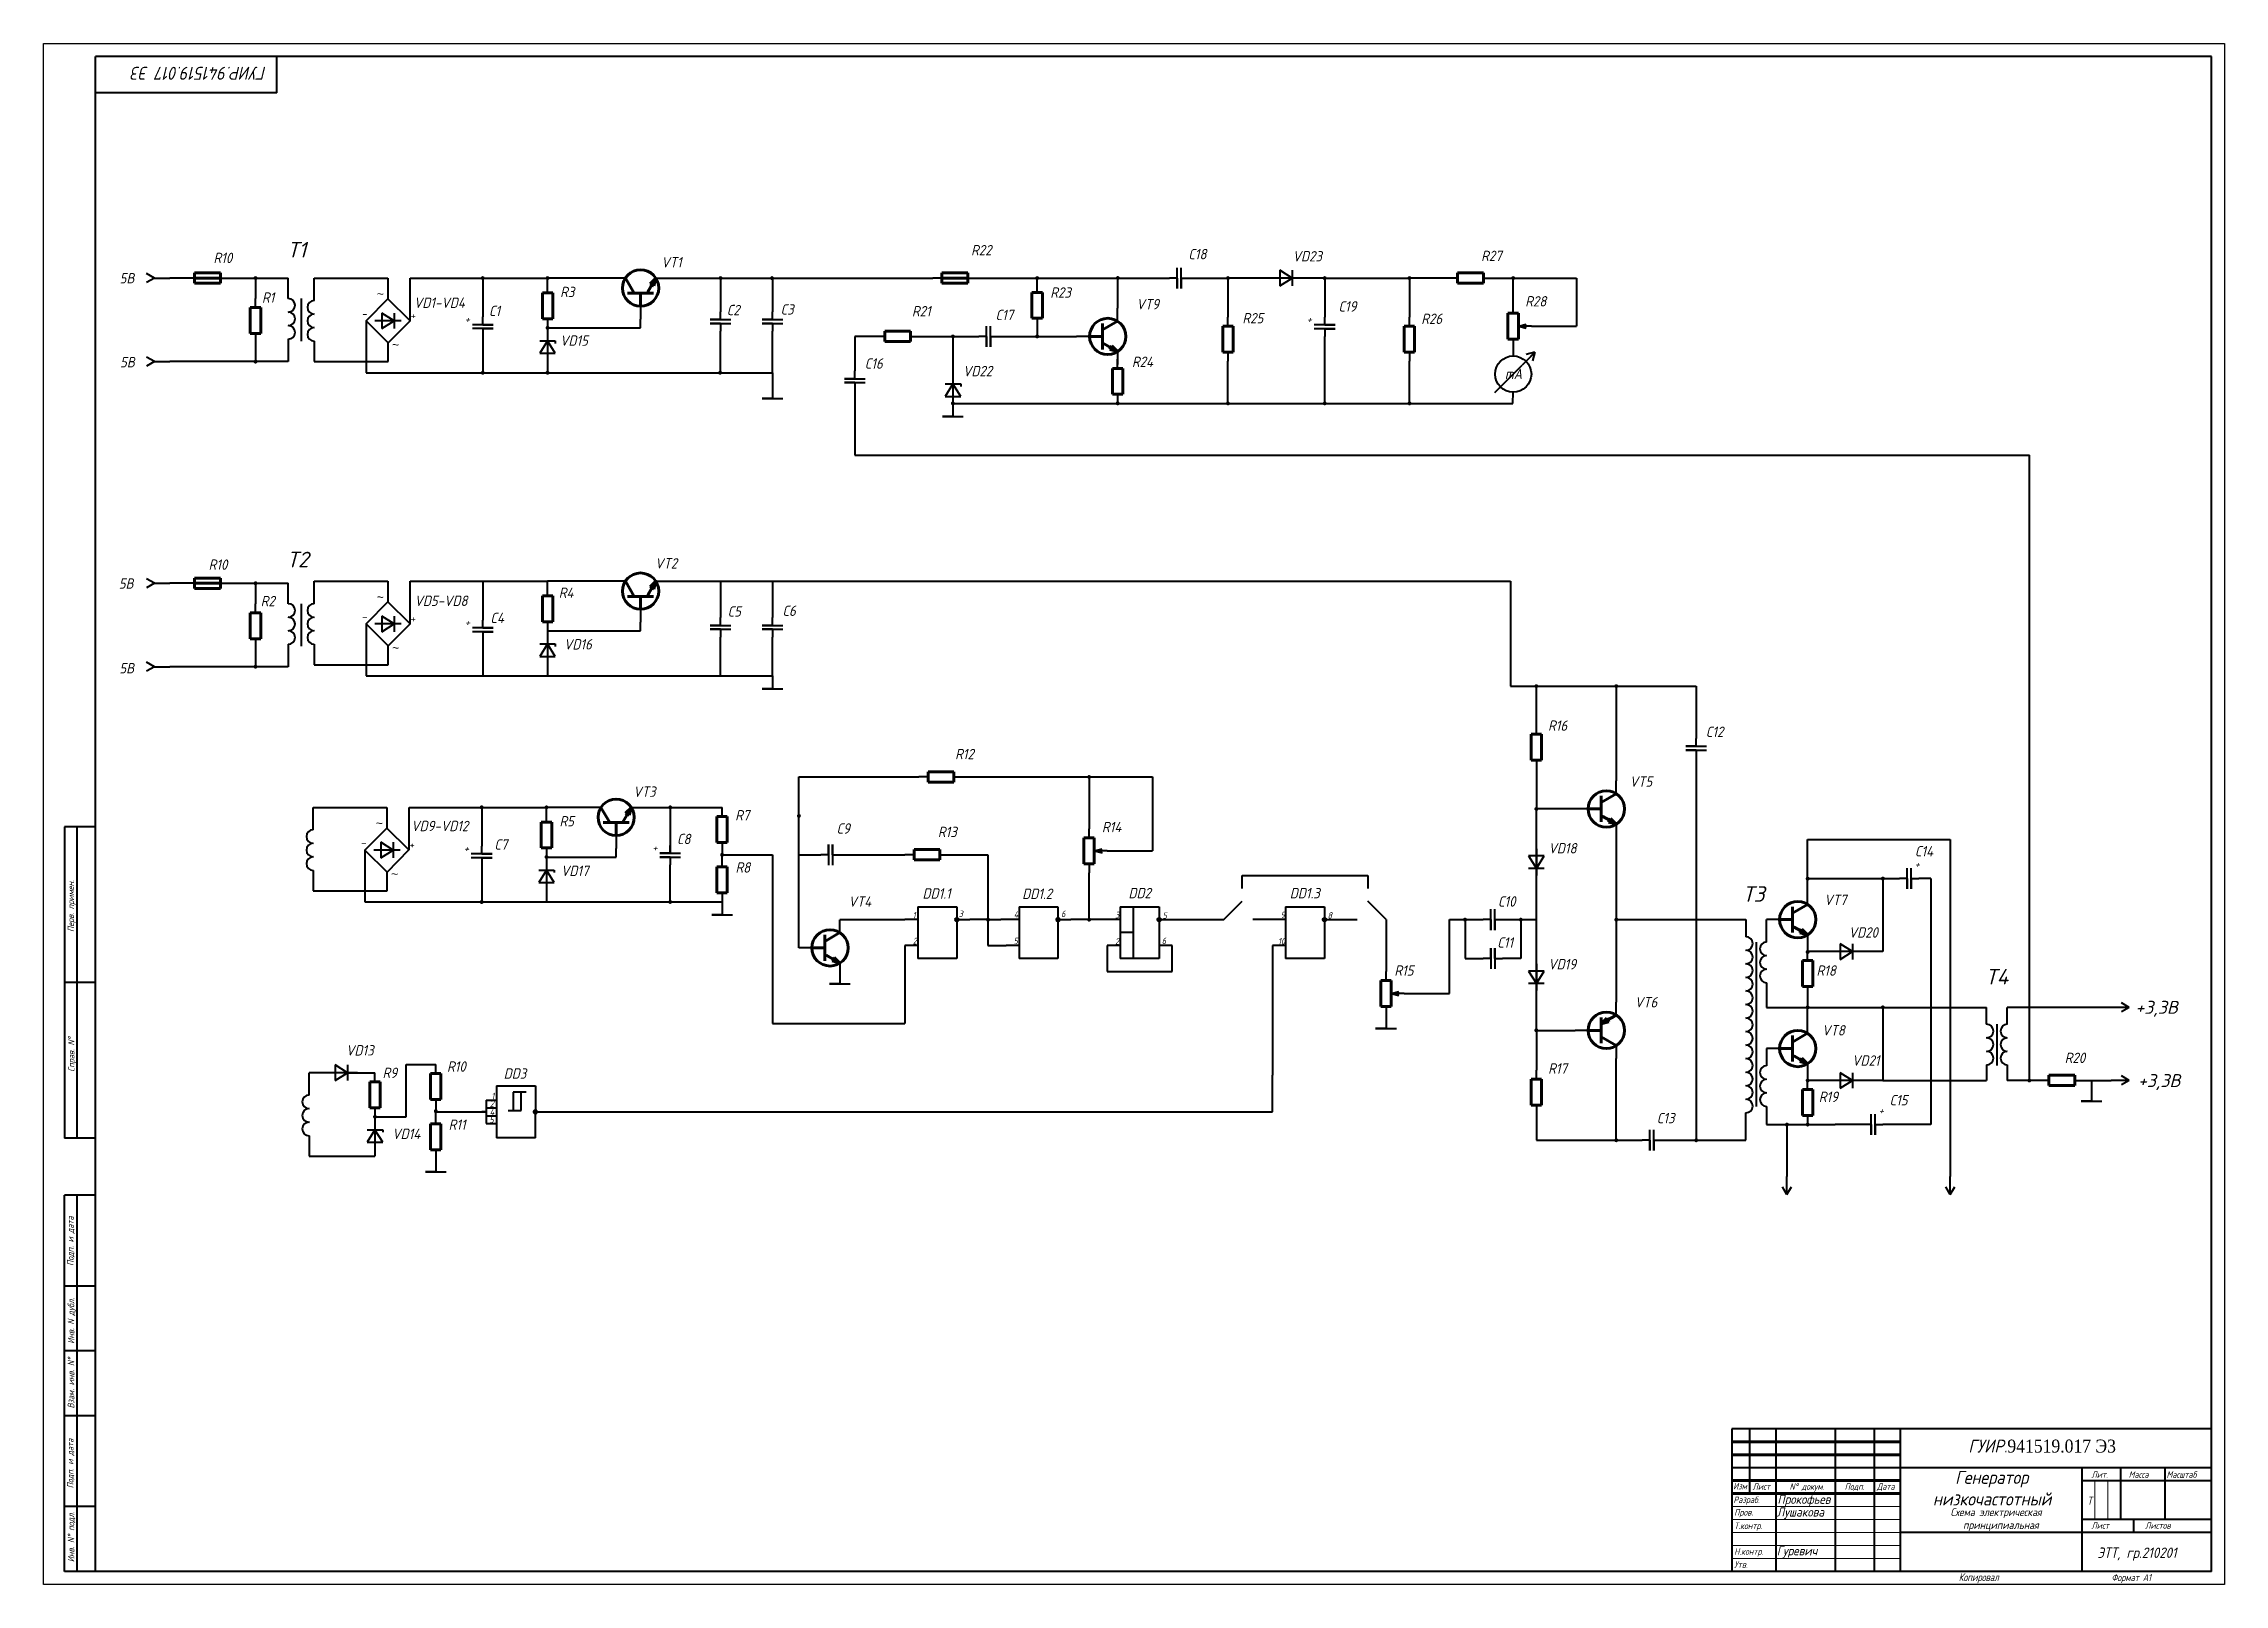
# Model space of a CAD drawing. Header units: millimetres. Extents: x 855 to 1696, y -600 to -6.
import ezdxf

# ---------------------------------------------------------------- set-up
doc = ezdxf.new("R2010")
doc.units = ezdxf.units.MM
doc.header["$LTSCALE"] = 0.5
doc.layers.get('0').update_dxf_attribs({"lineweight": 60})
doc.layers.get('Defpoints').update_dxf_attribs({"color": 5})
doc.layers.add('4-текст', color=7, linetype='Continuous', true_color=0x00ad00)
doc.layers.add('KONTUR', color=7, linetype='Continuous')
for name, color, linetype, lineweight in [('Основная', 7, 'Continuous', 40), ('текст', 7, 'Continuous', 30), ('тонкая', 7, 'Continuous', 20)]:
    doc.layers.add(name, color=color, linetype=linetype, lineweight=lineweight)
doc.styles.add('RUS', font='TXT.SHX', dxfattribs={"height": 3})
doc.styles.get("Standard").update_dxf_attribs({"font": 'isocpeui.ttf', "width": 0.9})
doc.styles.add('стиль1', font='romans.shx', dxfattribs={"width": 0.75, "oblique": 15, "height": 3.5})

msp = doc.modelspace()

# ---------------------------------------------------------------- texts
at = {"layer": '4-текст', "width": 0.9}
msp.add_text('ГУИР.941519.017 Э3', height=5, rotation=180, dxfattribs=at).set_placement((940.85, -15.21))
at = {"layer": '4-текст'}
for s, p in [('Т1', (948.91, -88.75)), ('Т2', (948.72, -208.17)), ('Т3', (1510.11, -337.13)), ('Т4', (1603.8, -369))]:
    msp.add_text(s, height=6, dxfattribs=at).set_placement(p)
at = {"layer": '4-текст', "lineweight": -3, "width": 0.9}
for s, p in [('Лушакова', (1523.3, -574.13)), ('Прокофьев', (1523.53, -569.24)), ('Гуревич', (1523.28, -589.09))]:
    msp.add_text(s, height=3.5, dxfattribs=at).set_placement(p)
at = {"layer": '4-текст', "width": 0.9}
msp.add_text('ЭТТ, гр.210201', height=4, dxfattribs=at).set_placement((1646.9, -590.08))
at = {"layer": '4-текст', "attachment_point": 1}
for s, insert, char_height, width in [('\\pi4.55046;R22{\\L }', (1208, -83.91), 4, 17.25), ('\\pi4.98819;R10{\\L }', (915.4, -86.89), 4, 17.25), ('\\pi4.90637;VT1', (1088.17, -88.59), 4, 17.25), ('\\pi5.19546;С18{\\L }', (1291.24, -85.43), 4, 17.25), ('\\pi3.31092;VD23', (1333.23, -86.27), 4, 17.25), ('\\pi4.47001;R27{\\L }', (1404.78, -86.12), 4, 17.25), ('\\pi5.94955;5В{\\L }', (878.23, -94.74), 4, 17.25), ('\\pi5.85682;R3{\\L }', (1048.22, -100.03), 4, 17.25), ('\\pi4.55182;R23{\\L }', (1238.54, -100.24), 4, 17.25), ('\\pi6.14728;R1{\\L }', (932.94, -102.19), 4, 17.25), ('\\pi-0.71999;VD1-VD4{\\L }', (998.4, -104.17), 4, 17.25), ('\\pi6.41864;С1{\\L }', (1020.31, -107.34), 4, 17.25), ('\\pi6.12682;С2{\\L }', (1112.32, -106.99), 4, 17.25), ('\\pi6.12819;С3{\\L }', (1133.08, -106.75), 4, 17.25), ('\\pi4.84228;R21', (1184.91, -107.44), 4, 17.25), ('\\pi5.11501;С17{\\L }', (1216.98, -108.9), 4, 17.25), ('\\pi4.61728;VT9', (1271.69, -104.76), 4, 17.25), ('\\pi5.19819;С19', (1349.14, -105.61), 4, 17.25), ('\\pi4.55046;R28', (1421.69, -103.63), 4, 17.25), ('\\pi4.56273;R25{\\L }', (1312.62, -110.14), 4, 17.25), ('\\pi4.65682;R26', (1381.52, -110.36), 4, 17.25), ('\\pi3.69546;VD15{\\L }', (1050.34, -118.79), 4, 17.25), ('\\pi5.94955;5В{\\L }', (878.42, -127.1), 4, 17.25), ('\\pi5.30182;С16{\\L }', (1166.35, -127.62), 4, 17.25), ('\\pi3.30955;VD22', (1206.12, -130.53), 4, 17.25), ('\\pi4.06411;R24', (1270.54, -126.95), 4, 16.1382), ('\\pi5.64819;mA', (1412.77, -131.61), 4, 17.25), ('\\pi4.98819;R10{\\L }', (913.52, -205.15), 4, 17.25), ('\\pi4.61455;VT2', (1086.06, -204.66), 4, 17.25), ('\\pi5.94955;5В{\\L }', (877.92, -212.46), 4, 17.25), ('\\pi5.92501;R4', (1047.62, -215.98), 4, 17.25), ('\\pi5.85546;R2{\\L }', (932.75, -219.2), 4, 17.25), ('\\pi-1.16318;VD5-VD8{\\L }', (999.07, -219.08), 4, 17.25), ('\\pi6.19637;С4{\\L }', (1021.09, -225.69), 4, 17.25), ('\\pi6.1391;С5', (1112.63, -223.19), 4, 17.25), ('\\pi6.23319;С6{\\L }', (1133.7, -222.92), 4, 17.25), ('\\pi3.78955;VD16', (1051.76, -235.87), 4, 17.25), ('\\pi5.94955;5В{\\L }', (878.14, -245.1), 4, 17.25), ('\\pi5.03046;R16{\\L }', (1430.02, -267.22), 4, 17.25), ('\\pi5.19546;С12{\\L }', (1490.81, -269.59), 4, 17.25), ('\\pi4.9241;R12', (1201.48, -278.17), 4, 17.25), ('\\pi4.61592;VT3', (1077.66, -292.68), 4, 17.25), ('\\pi4.62682;VT5', (1461.9, -288.79), 4, 17.25), ('\\pi5.77501;R7{\\L }', (1115.8, -301.79), 4, 17.25), ('\\pi-2.09454;VD9-VD12{\\L }', (998.71, -305.91), 4, 17.25), ('\\pi5.86773;R5{\\L }', (1047.94, -304.09), 4, 17.25), ('\\pi6.12682;С8{\\L }', (1093.11, -310.92), 4, 17.25), ('\\pi6.12955;С9{\\L }', (1154.65, -306.89), 4, 17.25), ('\\pi4.92546;R13', (1194.82, -308.2), 4, 17.25), ('\\pi4.99364;R14{\\L }', (1258.03, -306.31), 4, 17.25), ('\\pi6.04637;С7{\\L }', (1022.77, -313.04), 4, 17.25), ('\\pi3.68319;VD18', (1431.52, -314.5), 4, 17.25), ('\\pi5.26501;С14{\\L }', (1571.37, -315.65), 4, 17.25), ('\\pi3.60273;VD17', (1050.78, -323.2), 4, 17.25), ('\\pi5.85546;R8{\\L }', (1115.85, -321.89), 4, 17.25), ('\\pi4.6841;VT4', (1160.57, -335.07), 4, 17.25), ('\\pi3.15273;DD1.1{\\L }', (1190.67, -331.93), 4, 17.25), ('\\pi2.86092;DD1.2{\\L }', (1229.41, -332.04), 4, 17.25), ('\\pi4.35137;DD2{\\L }', (1268.9, -331.76), 4, 17.25), ('\\pi2.86228;DD1.3{\\L }', (1332.6, -331.81), 4, 17.25), ('\\pi5.25955;С10{\\L }', (1410.58, -335), 4, 17.25), ('\\pi4.5341;VT7', (1537.02, -334.38), 4, 17.25), ('1', (1190.02, -341.05), 2.5, 1.6388), ('3', (1207.78, -340.51), 2.5, 1.6388), ('4', (1229.04, -340.79), 2.5, 1.6388), ('6', (1247.28, -340.51), 2.5, 1.6388), ('3', (1268.1, -340.98), 2.5, 1.6388), ('5', (1286.39, -341.15), 2.5, 1.6388), ('9', (1331.92, -340.9), 2.5, 1.6388), ('8', (1350.06, -341.11), 2.5, 1.6388), ('2', (1190.07, -350.99), 2.5, 1.6388), ('5', (1228.93, -350.95), 2.5, 1.6388), ('2', (1268.04, -351.16), 2.5, 1.6388), ('6', (1286.09, -350.91), 2.5, 1.6388), ('10', (1330.92, -351.11), 2.5, 1.6388), ('\\pi5.48728;С11{\\L }', (1410.08, -350.85), 4, 17.25), ('\\pi3.37364;VD20', (1547.62, -346.97), 4, 17.25), ('\\pi4.93637;R15{\\L }', (1370.85, -361.62), 4, 17.25), ('\\pi3.68592;VD19', (1431.42, -359.2), 4, 17.25), ('\\pi4.9241;R18{\\L }', (1533.65, -361.65), 4, 17.25), ('\\pi4.72092;VT6', (1463.77, -373.87), 4, 17.25), ('\\pi4.61455;VT8', (1536.1, -384.69), 4, 17.25), ('\\pi3.68455;VD13', (967.81, -392.4), 4, 17.25), ('\\pi5.85819;R9{\\L }', (979.74, -401.08), 4, 17.25), ('\\pi4.98819;R10{\\L }', (1005.46, -398.65), 4, 17.25), ('\\pi4.35273;DD3{\\L }', (1027.95, -401.35), 4, 17.25), ('\\pi4.84364;R17{\\L }', (1430.26, -399.39), 4, 17.25), ('\\pi3.60137;VD21', (1548.69, -396.34), 4, 17.25), ('\\pi4.61455;R20{\\L }', (1629.68, -395.3), 4, 17.25), ('1', (1027.55, -410.76), 2.5, 1.6388), ('\\pi4.92682;R19{\\L }', (1534.55, -410.32), 4, 17.25), ('\\pi5.20773;С15{\\L }', (1561.66, -411.61), 4, 17.25), ('5', (1026.78, -419.87), 2.5, 1.6388), ('2', (1026.96, -413.75), 2.5, 1.6388), ('4', (1026.92, -416.92), 2.5, 1.6388), ('\\pi5.19682;С13{\\L }', (1471.9, -418.51), 4, 17.25), ('\\pi3.75273;VD14', (985.55, -424.6), 4, 17.25), ('\\pi5.21592;R11{\\L }', (1005.85, -421.06), 4, 17.25), ('ГУИР.{\\fTimes New Roman|b0|i0|c204|p18;941519.017 Э3\\P} ', (1597.13, -544.47), 5, 76.3777), ('\\pi-13.81761;Генератор \\P\\pi-22.39659;низкочастотный\\P\\pi1.375;^I', (1605.87, -556.54), 5, 2.75), ('\\pi6.3973;Схема электрическая \\P\\pi11.22559;принципиальная', (1583.88, -570.92), 3, 50.5578), ('\\pi24.44434;Т', (1618.56, -566.51), 3, 50.5578)]:
    msp.add_mtext(s, dxfattribs=dict(at, insert=insert, char_height=char_height, width=width))
at = {"layer": 'Defpoints', "style": 'стиль1', "oblique": 15, "width": 0.75}
msp.add_text('Формат А1', height=2.75, dxfattribs=at).set_placement((1652.34, -599.04))
at = {"layer": 'Основная', "ltscale": 0.35, "char_height": 3, "width": 11.4715, "attachment_point": 1, "style": 'RUS'}
for s, insert in [(' {\\fArial|b0|i0|c204|p34;\\H1.083x;\\C256;~}', (980.83, -101.12)), (' -', (975.1, -108.9)), (' +', (993.78, -109.56)), (' {\\fArial|b0|i0|c204|p34;\\H1.083x;\\C256;~}', (986.73, -120.71)), (' {\\fArial|b0|i0|c204|p34;\\H1.083x;\\C256;~}', (980.83, -217.99)), (' -', (975.1, -225.77)), (' +', (993.78, -226.42)), (' {\\fArial|b0|i0|c204|p34;\\H1.083x;\\C256;~}', (986.73, -237.57)), (' {\\fArial|b0|i0|c204|p34;\\H1.083x;\\C256;~}', (980.42, -305.17)), (' -', (974.69, -312.94)), (' +', (993.37, -313.6)), (' {\\fArial|b0|i0|c204|p34;\\H1.083x;\\C256;~}', (986.33, -324.75))]:
    msp.add_mtext(s, dxfattribs=dict(at, insert=insert))
at = {"layer": 'текст'}
for p in [(1019.93, -111.63), (1344.65, -111.65), (1019.95, -228.49), (1019.55, -315.67), (1092.26, -315.42)]:
    msp.add_text('+', height=3, rotation=180, dxfattribs=at).set_placement(p)
for s, height, p in [('+', 3, (1576.39, -324.13)), ('+3,3В', 5, (1661.56, -380.32)), ('+3,3В', 5, (1662.55, -408.56)), ('+', 3, (1562.52, -419.08))]:
    msp.add_text(s, height=height, dxfattribs=at).set_placement(p)
at = {"layer": 'текст', "style": 'стиль1', "oblique": 15, "width": 0.75}
for s, p in [('Перв. примен.', (866.63, -348.77)), ('Справ. N%%d', (866.79, -402.66)), ('Подп. и дата', (866.45, -477.52)), ('Инв. N дубл.', (866.7, -507.54)), ('Взам. инв. N%%d', (866.7, -532.47)), ('Подп. и дата', (866.4, -563.25)), ('Инв. N%%d подл.', (866.7, -591.72))]:
    msp.add_text(s, height=2.5, rotation=90, dxfattribs=at).set_placement(p)
for s, height, p in [('Изм', 2.5, (1506.43, -563.67)), ('Лист', 2.5, (1513.9, -563.82)), ('N%%d докум. ', 2.5, (1528.19, -563.82)), ('Подп.', 2.5, (1549.44, -563.82)), ('Дата', 2.5, (1561.89, -563.82)), ('Лит.', 2.5, (1644.6, -559.22)), ('Масса', 2.5, (1658.97, -559.22)), ('Масштаб', 2.5, (1673.57, -559.22)), ('Разраб.', 2.5, (1506.54, -568.93)), ('Пров.', 2.5, (1506.84, -573.76)), ('Т.контр.', 2.5, (1506.84, -578.95)), ('Лист', 2.5, (1644.6, -578.83)), ('Листов', 2.5, (1665.32, -578.83)), ('Н.контр.', 2.5, (1506.84, -588.87)), ('Утв.', 2.5, (1506.84, -593.89)), ('Копировал', 3, (1593.42, -599.04))]:
    msp.add_text(s, height=height, dxfattribs=at).set_placement(p)

# ---------------------------------------------------------------- blocks, each defined once
blk = doc.blocks.new('резистор')
for p, q in [((3.5, 2), (13.5, 2)), ((3.5, -2), (3.5, 2)), ((13.5, 2), (13.5, -2)), ((13.5, -2), (3.5, -2))]:
    blk.add_line(p, q)
at = {"layer": 'Основная'}
for p, q in [((3.5, 0), (0, 0)), ((13.5, 0), (17, 0))]:
    blk.add_line(p, q, dxfattribs=at)
blk = doc.blocks.new('стп ук. стрелка не закрашеная')
at = {"layer": 'Основная'}
for p, q in [((0, 0), (-0.8, 3)), ((0, 5), (0, 0)), ((0, 0), (0.8, 3)), ((0, 0), (0, 3))]:
    blk.add_line(p, q, dxfattribs=at)
blk = doc.blocks.new('стп переменый резистор')
for name, p in [('резистор', (0, 0)), ('стп ук. стрелка не закрашеная', (8.5, 2))]:
    blk.add_blockref(name, p)
blk = doc.blocks.new('стп земля')
at = {"layer": 'Основная'}
for p, q in [((0, 0), (0, -5)), ((0, -5), (-4, -5)), ((-4, -5), (4, -5))]:
    blk.add_line(p, q, dxfattribs=at)
blk = doc.blocks.new('земля (не гост)')
at = {"layer": 'Основная'}
for p, q in [((0, 0), (0, -3)), ((0, -3), (-4, -3)), ((-4, -3), (4, -3))]:
    blk.add_line(p, q, dxfattribs=at)
blk = doc.blocks.new('Конденсатор постоянный')
at = {"layer": 'Основная'}
for p, q in [((3, 0), (0, 0)), ((3, 0), (3, 4)), ((3, 4), (3, -4)), ((3, 0), (3, 0)), ((4.5, 0), (4.5, 4)), ((4.5, 4), (4.5, -4)), ((4.5, 0), (4.5, 0)), ((4.5, 0), (7.5, 0))]:
    blk.add_line(p, q, dxfattribs=at)
blk = doc.blocks.new('стрелка закрашеная 30 градусов')
blk.add_hatch(color=256).paths.add_polyline_path([(0, 0), (0.54, 2), (-0.54, 2)])
for p, q in [((0, 0), (-0.54, 2)), ((-0.54, 2), (0.54, 2)), ((0, 2), (0, 4)), ((0, 0), (0.54, 2))]:
    blk.add_line(p, q)
blk = doc.blocks.new('стп транзистор n-p-n')
for p, q in [((-2.5, 10), (-5.86, 15.82)), ((0, 10), (-5, 10)), ((-5, 10), (-2.5, 10)), ((0, 5), (0, 10)), ((0, 10), (5, 10)), ((2.5, 10), (5.86, 15.82)), ((5, 10), (2.5, 10))]:
    blk.add_line(p, q)
blk.add_circle((0, 12), 7)
at = {"layer": 'Основная'}
for p, q in [((-5.86, 15.82), (-10.86, 15.82)), ((5.86, 15.82), (10.86, 15.82)), ((0, 5), (0, 0))]:
    blk.add_line(p, q, dxfattribs=at)
at = {"xscale": 1.499999999999975, "yscale": 1.499999999999975, "zscale": 1.499999999999975, "rotation": 149.9999999999995}
blk.add_blockref('стрелка закрашеная 30 градусов', (5.86, 15.82), dxfattribs=at)
blk = doc.blocks.new('стп транзистрор p- n- p')
for p, q in [((-2.5, 10), (-5.86, 15.82)), ((0, 10), (-5, 10)), ((-5, 10), (-2.5, 10)), ((0, 5), (0, 10)), ((0, 10), (5, 10)), ((2.5, 10), (5.86, 15.82)), ((5, 10), (2.5, 10))]:
    blk.add_line(p, q)
blk.add_circle((0, 12), 7)
at = {"layer": 'Основная'}
for p, q in [((-5.86, 15.82), (-10.86, 15.82)), ((5.86, 15.82), (10.86, 15.82)), ((0, 5), (0, 0))]:
    blk.add_line(p, q, dxfattribs=at)
at = {"xscale": 1.5, "yscale": 1.5, "zscale": 1.5, "rotation": 30}
blk.add_blockref('стрелка закрашеная 30 градусов', (-2.5, 10), dxfattribs=at)
blk = doc.blocks.new('tochka')
at = {"color": 2, "linetype": 'Continuous', "const_width": 0.75}
blk.add_lwpolyline([(0.375, 0, 1), (-0.375, 0, 1)], format="xyb", close=True, dxfattribs=at)
blk = doc.blocks.new('A$C43927152')
for p, q in [((9.12, 2.5), (0.58, 2.5)), ((6.86, 2.5), (2.86, 5)), ((2.86, 5), (2.86, 0)), ((2.86, 0), (6.86, 2.5)), ((6.86, 5), (6.86, 0))]:
    blk.add_line(p, q)
blk = doc.blocks.new('A$C5548123D')
blk.add_lwpolyline([(7.05, 14.14), (0, 7.05), (7.09, 0), (14.14, 7.09)], close=True)
blk.add_blockref('A$C43927152', (2.22, 4.57))
blk = doc.blocks.new('стрелка малая (7-3)')
at = {"layer": 'Основная'}
for p, q in [((0, 0), (3, 1.73)), ((0, 0), (5, 0)), ((0, 0), (3, -1.73)), ((0, 0), (3, 0)), ((5, 0), (7, 0))]:
    blk.add_line(p, q, dxfattribs=at)
blk = doc.blocks.new('стп гнездо')
at = {"layer": 'Основная'}
for q in [(-9, 1.73), (-9, -1.73), (0, 0)]:
    blk.add_line((-6, 0), q, dxfattribs=at)

# ---------------------------------------------------------------- linework, layer by layer
for p, q in [((913.1, -96.68), (923.1, -96.68)), ((1201.24, -96.68), (1211.24, -96.68)), ((913.1, -214.32), (923.1, -214.32)), ((1570.88, -545.29), (1505.88, -545.29)), ((1570.88, -550.29), (1505.88, -550.29)), ((1570.88, -560.29), (1505.88, -560.29)), ((1570.88, -565.29), (1505.88, -565.29)), ((1640.88, -595.29), (1640.88, -595.29))]:
    msp.add_line(p, q)
for centre in [(1207.06, -344.02), (1246.06, -344.02), (1285.06, -344.02), (1348.82, -344.02), (1044.52, -418.1)]:
    msp.add_circle(centre, 0.5)
at = {"layer": 'KONTUR'}
for p, q in [((854.88, -600.29), (854.88, -6.29)), ((854.88, -6.29), (1695.88, -6.29)), ((1695.88, -6.29), (1695.88, -600.29)), ((1695.88, -600.29), (854.88, -600.29))]:
    msp.add_line(p, q, dxfattribs=at)
at = {"layer": 'Основная'}
for p, q in [((874.88, -555.29), (874.88, -11.29)), ((1690.88, -11.29), (874.88, -11.29)), ((944.88, -25.29), (944.88, -11.29)), ((1690.88, -595.29), (1690.88, -11.29)), ((944.88, -25.29), (874.88, -25.29)), ((909.6, -96.68), (903.6, -96.68)), ((926.6, -96.68), (936.6, -96.68)), ((936.6, -96.68), (936.6, -104.56)), ((936.6, -96.68), (949.22, -96.68)), ((949.22, -104.56), (949.22, -96.68)), ((949.22, -104.56), (949.22, -99.56)), ((959.22, -105.33), (959.22, -96.68)), ((959.22, -96.68), (987.69, -96.68)), ((987.69, -96.68), (987.69, -104.66)), ((996.19, -113.12), (996.19, -96.68)), ((996.19, -96.68), (1024.22, -96.68)), ((1024.22, -96.68), (1024.22, -111.66)), ((1024.22, -96.68), (1049.22, -96.68)), ((1074.22, -96.68), (1049.22, -96.68)), ((1049.22, -98.85), (1049.22, -96.68)), ((1095.95, -96.68), (1115.95, -96.68)), ((1115.95, -96.68), (1115.95, -109.68)), ((1115.95, -96.68), (1135.95, -96.68)), ((1135.95, -96.68), (1135.95, -109.68)), ((1135.95, -96.68), (1197.74, -96.68)), ((1214.74, -96.68), (1264.74, -96.68)), ((1238.04, -98.68), (1238.04, -96.68)), ((1264.74, -96.68), (1269.08, -96.68)), ((1269.08, -96.68), (1269.08, -108.32)), ((1269.08, -96.68), (1289.08, -96.68)), ((1296.58, -96.68), (1311.61, -96.68)), ((1311.61, -96.68), (1311.61, -111.68)), ((1331.61, -96.68), (1311.61, -96.68)), ((1331.61, -93.68), (1331.61, -99.68)), ((1336.41, -96.68), (1331.61, -93.68)), ((1331.61, -99.68), (1336.41, -96.68)), ((1348.92, -96.68), (1331.61, -96.68)), ((1336.41, -93.68), (1336.41, -99.68)), ((1348.92, -96.68), (1348.92, -111.68)), ((1348.92, -96.68), (1381.61, -96.68)), ((1381.61, -96.68), (1381.61, -111.68)), ((1396.61, -96.68), (1381.61, -96.68)), ((1413.61, -96.68), (1428.61, -96.68)), ((1421.61, -106.68), (1421.61, -96.68)), ((1428.61, -96.68), (1446.08, -96.68)), ((1446.08, -96.68), (1446.08, -115.18)), ((954.22, -104.56), (954.22, -120.99)), ((979.22, -113.16), (979.22, -133.16)), ((1049.22, -115.85), (1049.22, -133.16)), ((1049.22, -115.85), (1085.09, -115.85)), ((1085.09, -115.85), (1085.09, -112.51)), ((1115.95, -133.16), (1115.95, -117.18)), ((1135.95, -133.16), (1135.95, -117.18)), ((1238.04, -115.68), (1238.04, -119.18)), ((1428.61, -115.18), (1446.08, -115.18)), ((936.6, -121.56), (936.6, -128.87)), ((949.22, -120.22), (949.22, -128.87)), ((959.22, -120.99), (959.22, -128.87)), ((959.22, -120.99), (959.22, -125.99)), ((987.73, -128.87), (987.73, -121.63)), ((1024.22, -119.16), (1024.22, -133.16)), ((1049.22, -120.85), (1046.22, -125.65)), ((1046.22, -120.85), (1052.22, -120.85)), ((1046.22, -125.65), (1052.22, -125.65)), ((1052.22, -125.65), (1049.22, -120.85)), ((1052.22, -120.85), (1052.22, -121.85)), ((1167.74, -119.18), (1167.74, -132.48)), ((1175.74, -119.18), (1167.74, -119.18)), ((1192.74, -119.18), (1205.54, -119.18)), ((1205.54, -119.18), (1205.54, -132.48)), ((1205.54, -119.18), (1215.54, -119.18)), ((1223.04, -119.18), (1238.25, -119.18)), ((1238.25, -119.18), (1253.25, -119.18)), ((1348.92, -144.98), (1348.92, -119.18)), ((1421.61, -123.68), (1421.61, -126.68)), ((909.6, -128.87), (903.6, -128.87)), ((949.22, -128.87), (909.6, -128.87)), ((959.22, -128.87), (987.73, -128.87)), ((979.22, -133.16), (1024.22, -133.16)), ((1024.22, -133.16), (1115.95, -133.16)), ((1115.95, -133.16), (1135.95, -133.16)), ((1135.95, -133.16), (1135.95, -138.16)), ((1205.54, -132.48), (1205.54, -149.8)), ((1311.61, -144.98), (1311.61, -128.68)), ((1381.61, -144.98), (1381.61, -128.68)), ((1414.53, -140.75), (1425.07, -130.21)), ((1167.74, -139.98), (1167.74, -164.98)), ((1205.54, -137.48), (1202.54, -142.28)), ((1202.54, -137.48), (1208.54, -137.48)), ((1202.54, -142.28), (1208.54, -142.28)), ((1208.54, -142.28), (1205.54, -137.48)), ((1208.54, -137.48), (1208.54, -138.48)), ((1421.44, -144.98), (1421.55, -140.68)), ((1205.54, -144.98), (1226.63, -144.98)), ((1226.63, -144.98), (1269.08, -144.98)), ((1269.08, -144.98), (1311.61, -144.98)), ((1311.61, -144.98), (1348.92, -144.98)), ((1348.92, -144.98), (1381.61, -144.98)), ((1381.61, -144.98), (1421.44, -144.98)), ((1167.74, -164.98), (1612.74, -164.98)), ((1612.74, -164.98), (1620.67, -164.98)), ((1620.67, -406.02), (1620.67, -164.98)), ((909.6, -214.32), (903.6, -214.32)), ((926.6, -214.32), (936.6, -214.32)), ((936.6, -214.32), (936.6, -222.2)), ((936.6, -214.32), (949.22, -214.32)), ((949.22, -222.2), (949.22, -214.32)), ((949.22, -222.2), (949.22, -217.2)), ((959.22, -222.2), (959.22, -213.55)), ((959.22, -213.55), (987.69, -213.55)), ((987.69, -213.55), (987.69, -221.52)), ((996.19, -229.99), (996.19, -213.55)), ((996.19, -213.55), (1024.22, -213.55)), ((1024.22, -213.55), (1024.22, -228.53)), ((1024.22, -213.55), (1049.22, -213.55)), ((1074.22, -213.55), (1049.22, -213.55)), ((1049.22, -215.71), (1049.22, -213.55)), ((1095.95, -213.55), (1115.95, -213.55)), ((1115.95, -213.55), (1115.95, -227.55)), ((1115.95, -213.55), (1135.95, -213.55)), ((1135.95, -213.55), (1135.95, -227.55)), ((1135.95, -213.55), (1215.95, -213.55)), ((1215.95, -213.55), (1420.55, -213.55)), ((1420.55, -213.55), (1420.55, -253.98)), ((954.22, -222.2), (954.22, -238.63)), ((979.22, -230.03), (979.22, -250.03)), ((1049.22, -232.71), (1049.22, -250.03)), ((1049.22, -232.71), (1085.09, -232.71)), ((1085.09, -232.71), (1085.09, -229.37)), ((1115.95, -250.03), (1115.95, -235.05)), ((1135.95, -250.03), (1135.95, -235.05)), ((936.6, -239.2), (936.6, -246.51)), ((949.22, -237.86), (949.22, -246.51)), ((959.22, -237.86), (959.22, -245.73)), ((959.22, -237.86), (959.22, -242.86)), ((987.73, -245.73), (987.73, -238.49)), ((1024.22, -236.03), (1024.22, -250.03)), ((1049.22, -237.71), (1046.22, -242.51)), ((1046.22, -237.71), (1052.22, -237.71)), ((1046.22, -242.51), (1052.22, -242.51)), ((1052.22, -242.51), (1049.22, -237.71)), ((1052.22, -237.71), (1052.22, -238.71)), ((909.6, -246.51), (903.6, -246.51)), ((949.22, -246.51), (909.6, -246.51)), ((959.22, -245.73), (987.73, -245.73)), ((979.22, -250.03), (1024.22, -250.03)), ((1024.22, -250.03), (1115.95, -250.03)), ((1115.95, -250.03), (1135.95, -250.03)), ((1420.55, -253.98), (1461.37, -253.98)), ((1430.55, -268.98), (1430.55, -253.98)), ((1461.37, -253.98), (1461.37, -290.48)), ((1461.37, -253.98), (1492.19, -253.98)), ((1492.19, -253.98), (1492.19, -274.12)), ((1492.19, -281.62), (1492.19, -429.07)), ((1146.15, -304.02), (1146.15, -289.02)), ((1146.15, -289.02), (1192.45, -289.02)), ((1209.45, -289.02), (1282.53, -289.02)), ((1258.06, -289.02), (1258.06, -309.02)), ((1282.53, -289.02), (1282.53, -317.52)), ((1430.55, -285.98), (1430.55, -301.34)), ((958.82, -309.37), (958.82, -300.72)), ((958.82, -300.72), (987.28, -300.72)), ((987.28, -300.72), (987.28, -308.7)), ((995.79, -317.16), (995.79, -300.72)), ((995.79, -300.72), (1023.82, -300.72)), ((1023.82, -300.72), (1023.82, -315.7)), ((1023.82, -300.72), (1048.82, -300.72)), ((1064.82, -300.72), (1048.82, -300.72)), ((1048.82, -302.89), (1048.82, -300.72)), ((1086.54, -300.72), (1096.54, -300.72)), ((1096.54, -300.72), (1096.54, -318.03)), ((1096.54, -300.72), (1116.54, -300.72)), ((1445.55, -301.34), (1430.55, -301.34)), ((1430.55, -344.02), (1430.55, -301.34)), ((862.88, -308.29), (862.88, -428.29)), ((874.88, -308.29), (862.88, -308.29)), ((867.88, -428.29), (867.88, -308.29)), ((1146.15, -354.89), (1146.15, -304.02)), ((978.82, -317.2), (978.82, -337.2)), ((1075.68, -319.89), (1075.68, -316.55)), ((1116.54, -317.72), (1116.54, -319.02)), ((1116.54, -320.2), (1116.54, -319.02)), ((1116.54, -319.02), (1135.95, -319.02)), ((1135.95, -319.02), (1135.95, -384.02)), ((1146.15, -319.02), (1154.56, -319.02)), ((1162.06, -319.02), (1187.06, -319.02)), ((1204.06, -319.02), (1219.06, -319.02)), ((1219.06, -319.02), (1219.06, -354.02)), ((1265.06, -317.52), (1282.53, -317.52)), ((1433.55, -319.44), (1427.55, -319.44)), ((1427.55, -319.44), (1430.55, -324.24)), ((1430.55, -316.7), (1430.55, -326.95)), ((1430.55, -324.24), (1433.55, -319.44)), ((1461.37, -312.2), (1461.37, -375.84)), ((1535.17, -328.16), (1535.17, -313.16)), ((1535.17, -313.16), (1590.17, -313.16)), ((1590.17, -313.16), (1590.17, -356.33)), ((958.82, -325.04), (958.82, -332.91)), ((958.82, -325.04), (958.82, -330.04)), ((987.32, -332.91), (987.32, -325.67)), ((1023.82, -323.2), (1023.82, -337.2)), ((1048.82, -324.89), (1045.82, -329.69)), ((1045.82, -324.89), (1051.82, -324.89)), ((1048.82, -319.89), (1048.82, -337.2)), ((1048.82, -319.89), (1075.68, -319.89)), ((1051.82, -329.69), (1048.82, -324.89)), ((1051.82, -324.89), (1051.82, -325.89)), ((1096.54, -337.2), (1096.54, -322.94)), ((1258.06, -344.02), (1258.06, -326.02)), ((1317.13, -331.95), (1317.13, -326.95)), ((1317.13, -326.95), (1365.5, -326.95)), ((1365.5, -326.95), (1365.5, -331.95)), ((1433.55, -324.24), (1427.55, -324.24)), ((1430.55, -344.02), (1430.55, -326.95)), ((958.82, -332.91), (987.32, -332.91)), ((1045.82, -329.69), (1051.82, -329.69)), ((1535.17, -333.16), (1535.17, -328.16)), ((1535.17, -328.16), (1560.17, -328.16)), ((1560.17, -328.16), (1570.56, -328.16)), ((1564.17, -328.16), (1564.17, -356.33)), ((1582.67, -328.16), (1578.06, -328.16)), ((1582.67, -328.16), (1582.67, -423.02)), ((978.82, -337.2), (1023.82, -337.2)), ((1023.82, -337.2), (1096.54, -337.2)), ((1096.54, -337.2), (1116.54, -337.2)), ((1161.97, -344.02), (1187.06, -344.02)), ((1192.06, -344.02), (1187.06, -344.02)), ((1192.06, -339.02), (1207.06, -339.02)), ((1192.06, -339.02), (1192.06, -359.02)), ((1207.06, -339.02), (1207.06, -343.52)), ((1207.06, -344.52), (1207.06, -359.02)), ((1207.56, -344.02), (1212.06, -344.02)), ((1219.06, -344.02), (1212.06, -344.02)), ((1219.06, -344.02), (1224.06, -344.02)), ((1219.06, -344.02), (1219.06, -354.02)), ((1231.06, -344.02), (1224.06, -344.02)), ((1231.06, -344.02), (1226.06, -344.02)), ((1231.06, -339.02), (1246.06, -339.02)), ((1231.06, -339.02), (1231.06, -359.02)), ((1246.06, -339.02), (1246.06, -343.52)), ((1246.06, -344.52), (1246.06, -359.02)), ((1246.56, -344.02), (1251.06, -344.02)), ((1258.06, -344.02), (1251.06, -344.02)), ((1265.06, -344.02), (1258.06, -344.02)), ((1270.06, -344.02), (1265.06, -344.02)), ((1270.06, -339.02), (1285.06, -339.02)), ((1270.06, -339.02), (1270.06, -359.02)), ((1270.06, -339.02), (1275.06, -339.02)), ((1275.06, -339.02), (1275.06, -359.02)), ((1285.06, -339.02), (1285.06, -343.52)), ((1285.06, -344.52), (1285.06, -359.02)), ((1285.56, -344.02), (1290.06, -344.02)), ((1290.06, -344.02), (1310.06, -344.02)), ((1310.06, -344.02), (1317.13, -336.95)), ((1328.82, -344.02), (1321.15, -344.02)), ((1333.82, -344.02), (1328.82, -344.02)), ((1333.82, -339.02), (1348.82, -339.02)), ((1333.82, -339.02), (1333.82, -359.02)), ((1348.82, -339.02), (1348.82, -349.02)), ((1349.32, -344.02), (1353.82, -344.02)), ((1353.82, -344.02), (1361.48, -344.02)), ((1372.57, -344.02), (1365.5, -336.95)), ((1372.57, -344.02), (1372.57, -364.02)), ((1397.05, -372.52), (1397.05, -344.02)), ((1397.05, -344.02), (1410.05, -344.02)), ((1403.05, -344.02), (1403.05, -359.02)), ((1417.55, -344.02), (1420.55, -344.02)), ((1420.55, -344.02), (1430.55, -344.02)), ((1424.55, -344.02), (1424.55, -359.02)), ((1430.55, -386.7), (1430.55, -344.02)), ((1430.55, -361.09), (1430.55, -344.02)), ((1461.37, -344.02), (1511.37, -344.02)), ((1511.37, -344.02), (1511.37, -350.62)), ((1519.35, -352.67), (1519.35, -344.02)), ((1275.06, -349.02), (1270.06, -349.02)), ((1348.82, -349.02), (1348.82, -359.02)), ((1515.39, -416.02), (1515.39, -352.67)), ((1192.06, -354.02), (1187.06, -354.02)), ((1187.06, -354.02), (1187.06, -384.02)), ((1207.06, -359.02), (1192.06, -359.02)), ((1219.06, -354.02), (1226.06, -354.02)), ((1231.06, -354.02), (1226.06, -354.02)), ((1246.06, -359.02), (1231.06, -359.02)), ((1270.06, -354.02), (1265.06, -354.02)), ((1265.06, -354.02), (1265.06, -364.02)), ((1285.06, -359.02), (1270.06, -359.02)), ((1290.06, -354.02), (1285.06, -354.02)), ((1290.06, -364.02), (1290.06, -354.02)), ((1333.82, -354.02), (1328.82, -354.02)), ((1328.82, -354.02), (1328.82, -404.02)), ((1348.82, -359.02), (1333.82, -359.02)), ((1403.05, -359.02), (1410.05, -359.02)), ((1424.55, -359.02), (1417.55, -359.02)), ((1430.55, -361.09), (1430.55, -371.34)), ((1535.17, -354.89), (1535.17, -356.33)), ((1550.17, -356.33), (1535.17, -356.33)), ((1547.67, -353.33), (1547.67, -359.33)), ((1552.47, -356.33), (1547.67, -353.33)), ((1547.67, -359.33), (1552.47, -356.33)), ((1564.17, -356.33), (1550.17, -356.33)), ((1552.47, -353.33), (1552.47, -359.33)), ((1590.17, -356.33), (1590.17, -443.02)), ((874.88, -368.29), (862.88, -368.29)), ((1265.06, -364.02), (1290.06, -364.02)), ((1433.55, -363.83), (1427.55, -363.83)), ((1427.55, -363.83), (1430.55, -368.63)), ((1433.55, -368.63), (1427.55, -368.63)), ((1430.55, -368.63), (1433.55, -363.83)), ((1519.35, -368.33), (1519.35, -377.84)), ((1379.57, -372.52), (1397.05, -372.52)), ((1519.35, -377.84), (1535.17, -377.84)), ((1535.17, -373.33), (1535.17, -377.84)), ((1535.17, -382.84), (1535.17, -377.84)), ((1535.17, -377.84), (1564.17, -377.84)), ((1564.17, -377.84), (1564.17, -406.02)), ((1564.17, -377.84), (1604.17, -377.84)), ((1604.17, -384.35), (1604.17, -377.84)), ((1652.17, -377.84), (1612.17, -377.84)), ((1612.17, -384.35), (1612.17, -377.84)), ((1135.95, -384.02), (1187.06, -384.02)), ((1430.55, -386.7), (1430.55, -402.07)), ((1430.55, -386.7), (1445.55, -386.7)), ((1608.17, -384.35), (1608.17, -400.28)), ((1519.35, -393.7), (1519.35, -400.35)), ((957.26, -411.66), (957.26, -403.01)), ((967.26, -403.01), (957.26, -403.01)), ((967.26, -400.01), (967.26, -406.01)), ((972.06, -403.01), (967.26, -400.01)), ((967.26, -406.01), (972.06, -403.01)), ((975.92, -403.01), (967.26, -403.01)), ((971.17, -403.01), (982.67, -403.01)), ((972.06, -400.01), (972.06, -406.01)), ((994.67, -420.01), (994.67, -399.8)), ((994.67, -399.8), (1006.12, -399.8)), ((1461.37, -429.07), (1461.37, -397.57)), ((1547.67, -403.02), (1547.67, -409.02)), ((1552.47, -406.02), (1547.67, -403.02)), ((1552.47, -403.02), (1552.47, -409.02)), ((1604.17, -400.01), (1604.17, -406.02)), ((1612.17, -400.01), (1612.17, -406.02)), ((1029.52, -408.1), (1044.52, -408.1)), ((1029.52, -408.1), (1029.52, -428.1)), ((1029.52, -408.1), (1034.52, -408.1)), ((1041.01, -410.55), (1036.01, -410.55)), ((1036.01, -410.55), (1036.01, -417.55)), ((1039.01, -417.55), (1039.01, -410.55)), ((1044.52, -408.1), (1044.52, -417.6)), ((1328.82, -418.1), (1328.82, -404.02)), ((1535.17, -404.57), (1535.17, -406.02)), ((1550.17, -406.02), (1535.17, -406.02)), ((1547.67, -409.02), (1552.47, -406.02)), ((1564.17, -406.02), (1550.17, -406.02)), ((1564.17, -406.02), (1604.17, -406.02)), ((1624.67, -406.02), (1612.17, -406.02)), ((1641.67, -406.02), (1644.67, -406.02)), ((1644.67, -406.02), (1644.67, -409.02)), ((1644.67, -406.02), (1652.17, -406.02)), ((982.67, -420.01), (982.67, -435.19)), ((982.67, -420.01), (994.67, -420.01)), ((1006.12, -416.8), (1006.12, -418.1)), ((1006.12, -419.28), (1006.12, -418.1)), ((1006.12, -418.1), (1025.52, -418.1)), ((1024.52, -418.1), (1023.93, -418.1)), ((1025.52, -418.1), (1024.52, -418.1)), ((1025.52, -413.6), (1025.52, -416.6)), ((1025.52, -413.6), (1029.52, -413.6)), ((1025.52, -416.6), (1029.52, -416.6)), ((1025.52, -416.6), (1025.52, -419.6)), ((1025.52, -416.6), (1029.52, -416.6)), ((1025.52, -419.6), (1029.52, -419.6)), ((1025.52, -419.6), (1025.52, -422.6)), ((1025.52, -419.6), (1029.52, -419.6)), ((1029.52, -416.6), (1029.52, -418.1)), ((1034.01, -417.55), (1039.01, -417.55)), ((1044.52, -428.1), (1044.52, -418.6)), ((1045.02, -418.1), (1328.82, -418.1)), ((1430.55, -419.07), (1430.55, -429.07)), ((1511.37, -429.07), (1511.37, -418.49)), ((1519.35, -416.02), (1519.35, -423.02)), ((874.88, -428.29), (862.88, -428.29)), ((957.26, -427.32), (957.26, -435.19)), ((957.26, -427.32), (957.26, -432.32)), ((982.67, -425.01), (979.67, -429.81)), ((979.67, -425.01), (985.67, -425.01)), ((985.67, -429.81), (982.67, -425.01)), ((985.67, -425.01), (985.67, -426.01)), ((1025.52, -422.6), (1029.52, -422.6)), ((1044.52, -428.1), (1029.52, -428.1)), ((1519.35, -423.02), (1535.17, -423.02)), ((1527.17, -423.02), (1527.17, -443.02)), ((1535.17, -423.02), (1545.77, -423.02)), ((1556.67, -423.02), (1545.77, -423.02)), ((1582.67, -423.02), (1564.17, -423.02)), ((957.26, -435.19), (982.67, -435.19)), ((979.67, -429.81), (985.67, -429.81)), ((1430.55, -429.07), (1461.37, -429.07)), ((1461.37, -429.07), (1471.37, -429.07)), ((1478.87, -429.07), (1492.19, -429.07)), ((1492.19, -429.07), (1511.37, -429.07)), ((862.88, -595.29), (862.88, -450.29)), ((874.88, -450.29), (862.88, -450.29)), ((867.88, -595.29), (867.88, -450.29)), ((874.88, -485.29), (862.88, -485.29)), ((874.88, -510.29), (862.88, -510.29)), ((874.88, -535.29), (862.88, -535.29)), ((1505.88, -540.29), (1505.88, -595.29)), ((1690.88, -540.29), (1505.88, -540.29)), ((1512.88, -565.29), (1512.88, -540.29)), ((1522.88, -540.29), (1522.88, -595.29)), ((1545.88, -595.29), (1545.88, -540.29)), ((1560.88, -540.29), (1560.88, -595.29)), ((1570.88, -540.29), (1570.88, -595.29)), ((874.88, -595.29), (874.88, -555.29)), ((1505.88, -555.29), (1690.88, -555.29)), ((1640.88, -555.29), (1640.88, -595.29)), ((1640.88, -560.29), (1690.88, -560.29)), ((1655.88, -555.29), (1655.88, -575.29)), ((1672.88, -555.29), (1672.88, -575.29)), ((874.88, -570.29), (862.88, -570.29)), ((1690.88, -580.29), (1570.88, -580.29)), ((1690.88, -575.29), (1640.88, -575.29)), ((1660.88, -575.29), (1660.88, -580.29)), ((1690.88, -595.29), (862.88, -595.29))]:
    msp.add_line(p, q, dxfattribs=at)
msp.add_circle((1421.61, -133.68), 7, dxfattribs=at)
for centre, start, end in [((949.22, -107.17), 270, 90), ((959.22, -107.94), 90, 270), ((949.22, -112.39), 270, 90), ((949.22, -117.61), 270, 90), ((959.22, -113.16), 90, 270), ((959.22, -118.38), 90, 270), ((949.22, -224.81), 270, 90), ((959.22, -224.81), 90, 270), ((949.22, -230.03), 270, 90), ((949.22, -235.25), 270, 90), ((959.22, -230.03), 90, 270), ((959.22, -235.25), 90, 270), ((958.82, -311.98), 90, 270), ((958.82, -317.2), 90, 270), ((958.82, -322.43), 90, 270), ((1511.37, -353.23), 270, 90), ((1519.35, -355.28), 90, 270), ((1511.37, -358.45), 270, 90), ((1511.37, -363.67), 270, 90), ((1519.35, -360.5), 90, 270), ((1511.37, -368.89), 270, 90), ((1519.35, -365.72), 90, 270), ((1511.37, -374.11), 270, 90), ((1511.37, -379.33), 270, 90), ((1511.37, -384.56), 270, 90), ((1604.17, -386.96), 270, 90), ((1612.17, -386.96), 90, 270), ((1511.37, -389.78), 270, 90), ((1511.37, -395), 270, 90), ((1604.17, -392.18), 270, 90), ((1604.17, -397.4), 270, 90), ((1612.17, -392.18), 90, 270), ((1612.17, -397.4), 90, 270), ((1511.37, -400.22), 270, 90), ((1511.37, -405.44), 270, 90), ((1519.35, -402.96), 90, 270), ((957.26, -414.27), 90, 270), ((1511.37, -410.66), 270, 90), ((1519.35, -408.18), 90, 270), ((1519.35, -413.41), 90, 270), ((957.26, -419.49), 90, 270), ((1511.37, -415.88), 270, 90), ((957.26, -424.71), 90, 270)]:
    msp.add_arc(centre, 2.61, start, end, dxfattribs=at)
at = {"layer": 'тонкая'}
for p, q in [((1645.87, -560.49), (1645.87, -575.29)), ((1650.95, -560.49), (1650.95, -575.29)), ((1505.88, -570.29), (1570.88, -570.29)), ((1570.88, -575.29), (1505.88, -575.29)), ((1570.88, -580.29), (1505.88, -580.29))]:
    msp.add_line(p, q, dxfattribs=at)
for points in [[(1505.88, -585.29), (1570.88, -585.29)], [(1505.88, -590.29), (1570.88, -590.29)]]:
    msp.add_lwpolyline(points, dxfattribs=at)

# ---------------------------------------------------------------- block references
for name, p in [('стп гнездо', (903.6, -96.68)), ('резистор', (909.6, -96.68)), ('tochka', (936.6, -96.68)), ('tochka', (1024.22, -96.68)), ('tochka', (1049.22, -96.68)), ('стп транзистор n-p-n', (1085.09, -112.51)), ('tochka', (1115.95, -96.68)), ('tochka', (1135.77, -96.68)), ('резистор', (1197.74, -96.68)), ('tochka', (1238.04, -96.68)), ('tochka', (1269.14, -96.64)), ('tochka', (1311.61, -96.68)), ('tochka', (1348.92, -96.68)), ('tochka', (1381.61, -96.68)), ('резистор', (1396.61, -96.68)), ('tochka', (1421.61, -96.68)), ('tochka', (1049.22, -115.85)), ('резистор', (1175.74, -119.18)), ('tochka', (1205.54, -119.18)), ('tochka', (1238.04, -119.18)), ('стп гнездо', (903.6, -128.87)), ('tochka', (936.6, -128.87)), ('tochka', (1024.22, -133.16)), ('tochka', (1049.22, -133.16)), ('tochka', (1115.77, -133.16)), ('стп земля', (1135.95, -138.16)), ('стп земля', (1205.54, -144.98)), ('tochka', (1205.54, -144.98)), ('tochka', (1269.08, -144.98)), ('tochka', (1311.61, -144.98)), ('tochka', (1348.92, -144.98)), ('tochka', (1381.61, -144.98)), ('стп гнездо', (903.6, -214.32)), ('резистор', (909.6, -214.32)), ('tochka', (936.6, -214.32)), ('стп транзистор n-p-n', (1085.09, -229.37)), ('стп гнездо', (903.6, -246.51)), ('tochka', (936.6, -246.51)), ('стп земля', (1135.95, -250.03)), ('tochka', (1430.55, -253.98)), ('tochka', (1461.37, -253.98)), ('резистор', (1192.45, -289.02)), ('tochka', (1258.06, -289.02)), ('tochka', (1023.82, -300.72)), ('tochka', (1048.82, -300.72)), ('стп транзистор n-p-n', (1075.68, -316.55)), ('tochka', (1096.54, -300.72)), ('tochka', (1430.55, -301.34)), ('tochka', (1146.15, -304.02)), ('tochka', (1048.82, -319.89)), ('tochka', (1116.54, -319.02)), ('резистор', (1187.06, -319.02)), ('tochka', (1535.17, -328.22)), ('tochka', (1564.17, -328.16)), ('tochka', (1023.82, -337.2)), ('tochka', (1096.54, -337.2)), ('стп земля', (1116.54, -337.2)), ('tochka', (1219.06, -344.02)), ('tochka', (1258.06, -344.02)), ('tochka', (1403.05, -344.02)), ('tochka', (1424.55, -344.02)), ('tochka', (1461.37, -344.02)), ('tochka', (1535.17, -356.49)), ('tochka', (1535.17, -377.84)), ('tochka', (1564.17, -377.84)), ('стп земля', (1372.57, -381.02)), ('tochka', (1430.55, -386.7)), ('tochka', (1535.17, -406.02)), ('tochka', (1620.67, -406.02)), ('резистор', (1624.67, -406.02)), ('стп земля', (1644.67, -409.02)), ('tochka', (982.67, -420.01)), ('tochka', (1006.12, -417.85)), ('tochka', (1461.37, -429.07)), ('tochka', (1492.19, -429.07)), ('tochka', (1527.17, -423.02)), ('tochka', (1535.17, -423.02)), ('стп земля', (1006.12, -436.28))]:
    msp.add_blockref(name, p)
for name, p, rotation in [('резистор', (1049.22, -115.85), 89.99999999999999), ('резистор', (1238.04, -115.68), 89.99999999999999), ('резистор', (936.6, -121.56), 89.99999999999999), ('стп транзистор n-p-n', (1253.25, -119.18), 270), ('стп переменый резистор', (1421.61, -106.68), 270), ('резистор', (1311.61, -128.68), 89.99999999999999), ('резистор', (1381.61, -128.68), 89.99999999999999), ('резистор', (1269.08, -144.98), 89.99999999999999), ('резистор', (1049.22, -232.71), 89.99999999999999), ('резистор', (936.6, -239.2), 89.99999999999999), ('резистор', (1430.55, -268.98), 270), ('стп транзистор n-p-n', (1445.55, -301.34), 270), ('резистор', (1116.54, -317.72), 89.99999999999999), ('резистор', (1048.82, -319.89), 89.99999999999999), ('стп переменый резистор', (1258.06, -309.02), 270), ('резистор', (1116.54, -337.2), 89.99999999999999), ('стп транзистор n-p-n', (1519.35, -344.02), 270), ('стп транзистор n-p-n', (1146.15, -354.89), 270), ('резистор', (1535.17, -356.33), 270), ('стп переменый резистор', (1372.57, -364.02), 270), ('стп транзистрор p- n- p', (1445.55, -386.7), 270), ('стп транзистор n-p-n', (1519.35, -393.7), 270), ('резистор', (982.67, -420.01), 89.99999999999999), ('резистор', (1006.12, -416.8), 89.99999999999999), ('резистор', (1430.55, -402.07), 270), ('резистор', (1535.17, -406.02), 270), ('резистор', (1006.12, -436.28), 89.99999999999999)]:
    msp.add_blockref(name, p, dxfattribs=dict(rotation=rotation))
at = {"layer": 'Основная'}
for name, p, rotation in [('Конденсатор постоянный', (1296.58, -96.68), 180), ('Конденсатор постоянный', (1024.22, -111.66), 270), ('Конденсатор постоянный', (1115.95, -117.18), 90), ('Конденсатор постоянный', (1135.95, -117.18), 90), ('Конденсатор постоянный', (1223.04, -119.18), 180), ('Конденсатор постоянный', (1348.92, -111.68), 270), ('стрелка малая (7-3)', (1430.02, -125.26), 224.9999999999999), ('Конденсатор постоянный', (1167.74, -139.98), 90), ('Конденсатор постоянный', (1024.22, -228.53), 270), ('Конденсатор постоянный', (1115.95, -235.05), 90), ('Конденсатор постоянный', (1135.95, -235.05), 90), ('Конденсатор постоянный', (1492.19, -281.62), 90), ('Конденсатор постоянный', (1023.82, -315.7), 270), ('Конденсатор постоянный', (1096.54, -322.94), 90), ('Конденсатор постоянный', (1578.06, -328.16), 180), ('Конденсатор постоянный', (1417.55, -344.02), 180), ('стрелка малая (7-3)', (1659.17, -377.84), 180), ('стрелка малая (7-3)', (1659.17, -406.02), 180), ('Конденсатор постоянный', (1564.17, -423.02), 180), ('Конденсатор постоянный', (1478.87, -429.07), 180), ('стрелка малая (7-3)', (1527.17, -450.02), 89.99999999999999), ('стрелка малая (7-3)', (1590.17, -450.02), 89.99999999999999)]:
    msp.add_blockref(name, p, dxfattribs=dict(at, rotation=rotation))
at = {"layer": 'Основная', "xscale": 1.200000000000045, "yscale": 1.200000000000045, "zscale": 1.200000000000045}
for p in [(979.22, -121.63), (979.22, -238.49), (978.82, -325.67)]:
    msp.add_blockref('A$C5548123D', p, dxfattribs=at)
at = {"layer": 'Основная'}
for name, p in [('Конденсатор постоянный', (1154.56, -319.02)), ('Конденсатор постоянный', (1410.05, -359.02)), ('земля (не гост)', (1161.97, -365.75))]:
    msp.add_blockref(name, p, dxfattribs=at)

msp.set_redraw_order([(e.dxf.handle, doc.entitydb.next_handle()) for e in msp.query("TEXT MTEXT ATTDEF DIMENSION ARC_DIMENSION")])  # texts and dimensions are drawn at this point

doc.saveas('drawing.dxf')
